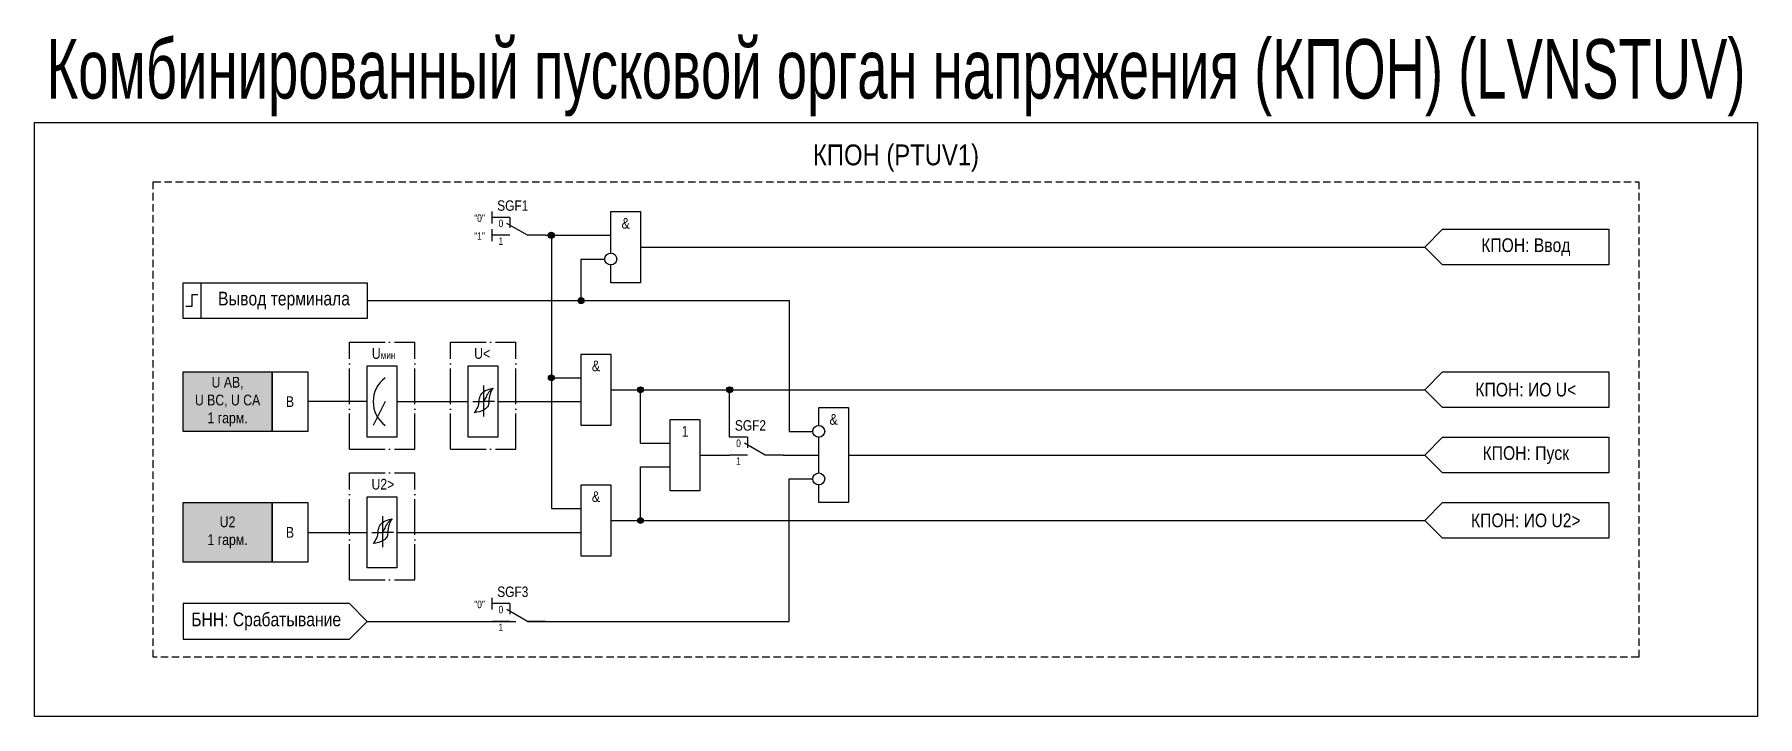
# Model space of a CAD drawing. Header units: millimetres. Extents: x -1768 to 451, y 0 to 125.
# Drawn here: x -837 to -547, y 0 to 114.8 of the extents above; entities that cross this region are included whole.
import ezdxf
from ezdxf.enums import TextEntityAlignment as Align

# ---------------------------------------------------------------- set-up
doc = ezdxf.new("R2010")
doc.units = ezdxf.units.MM
doc.linetypes.add('ACAD_ISO04W100', pattern=[30, 24, -3, 0, -3])
doc.linetypes.add('штриховая2', pattern=[0.375, 0.25, -0.125])
doc.layers.add('Основная', color=7, linetype='Continuous')
doc.styles.add('1.8_Gost_RD', font='ARIALN.TTF', dxfattribs={"height": 1.8})
doc.styles.add('2.5_Gost_RD', font='ARIALN.TTF', dxfattribs={"height": 2.5})
doc.styles.add('3.5_Gost_RD', font='ARIALN.TTF', dxfattribs={"height": 3.5})
doc.styles.add('Вывод', font='ARIALN.TTF', dxfattribs={"height": 2.5})
doc.styles.add('Компонент', font='ARIALN.TTF', dxfattribs={"height": 3.5})

msp = doc.modelspace()

# ---------------------------------------------------------------- texts
at = {"ltscale": 100, "attachment_point": 5}
for s, insert, char_height, width, style in [('{\\W0.8;\\C3;Комбинированный пусковой орган напряжения (КПОН) (LVNSTUV)}', (-692, 107.5), 10, 290, '3.5_Gost_RD'), ('U AB,\\PU BC, U CA\\P1 гарм.', (-804.5, 53), 1.8, 15, '1.8_Gost_RD'), ('В ', (-794, 53), 1.8, 6, '1.8_Gost_RD'), ('U2\\P1 гарм.', (-804.5, 31), 1.8, 15, '1.8_Gost_RD'), ('В ', (-794, 31), 1.8, 6, '1.8_Gost_RD')]:
    msp.add_mtext(s, dxfattribs=dict(at, insert=insert, char_height=char_height, width=width, style=style))
at = {"color": 30, "ltscale": 100, "insert": (-692, 94), "char_height": 3.5, "width": 250, "attachment_point": 5, "style": '3.5_Gost_RD'}
msp.add_mtext('\\pt108.5;КПОН (PTUV1)', dxfattribs=at)
at = {"layer": 'Основная', "ltscale": 100, "char_height": 1.25, "attachment_point": 1, "style": '3.5_Gost_RD'}
for s, insert in [('"0"', (-763, 84.5)), ('"1"', (-763, 81.5)), ('"0"', (-763, 19.5))]:
    msp.add_mtext_dynamic_manual_height_columns(s, width=2, gutter_width=17.5, heights=[0], dxfattribs=dict(at, insert=insert))
at = {"layer": 'Основная', "ltscale": 100, "attachment_point": 5, "style": '2.5_Gost_RD'}
for s, insert, char_height, width in [('&', (-737.5, 83), 1.8, 5), ('КПОН: Ввод', (-586, 79), 2.3, 28), ('&', (-742.5, 59), 1.8, 5), ('&', (-702.5, 50), 1.8, 5), ('1', (-727.5, 48), 1.8, 5), ('&', (-742.5, 37), 1.8, 5), ('БНН: Срабатывание', (-798, 16), 2.3, 28)]:
    msp.add_mtext(s, dxfattribs=dict(at, insert=insert, char_height=char_height, width=width))
at = {"layer": 'Основная', "color": 0, "ltscale": 100, "char_height": 2.3, "width": 28, "attachment_point": 5, "style": '2.5_Gost_RD'}
for s, insert in [('{\\C256;Вывод терминала}', (-795, 70)), ('{\\C256;КПОН: ИО U<}', (-586, 55)), ('{\\C256;КПОН: Пуск}', (-586, 44)), ('{\\C256;КПОН: ИО U2>}', (-586, 33))]:
    msp.add_mtext(s, dxfattribs=dict(at, insert=insert))
at = {"layer": 'Основная', "color": 7, "ltscale": 100, "char_height": 1.8, "attachment_point": 1, "style": '1.8_Gost_RD'}
for s, width, insert in [('\\pi2.78586;U{\\H0.66667x;мин}', 11, (-783, 62)), ('U<', 4, (-763, 62)), ('\\pi3.7178;U2>', 11, (-784, 40))]:
    msp.add_mtext_dynamic_manual_height_columns(s, width=width, gutter_width=17.5, heights=[0], dxfattribs=dict(at, insert=insert))

# ---------------------------------------------------------------- blocks, each defined once
blk = doc.blocks.new('*U70')
at = {"layer": 'Основная', "linetype": 'ACAD_ISO04W100', "ltscale": 0.25}
for p, q in [((0, 0), (11, 0)), ((0, -18), (0, 0)), ((11, -18), (11, 0)), ((0, -18), (11, -18))]:
    blk.add_line(p, q, dxfattribs=at)
at = {"layer": 'Основная', "style": 'Компонент'}
blk.add_attdef('ОУ', text='', height=3.5, dxfattribs=at).set_placement((11, 0), align=Align.MIDDLE_CENTER)
blk = doc.blocks.new('*U82')
at = {"layer": 'Основная', "linetype": 'ACAD_ISO04W100', "ltscale": 0.25}
for p, q in [((0, 0), (11, 0)), ((0, -18), (0, 0)), ((11, -18), (11, 0)), ((0, -18), (11, -18))]:
    blk.add_line(p, q, dxfattribs=at)
at = {"layer": 'Основная', "style": 'Компонент'}
blk.add_attdef('ОУ', text='', height=3.5, dxfattribs=at).set_placement((11, 0), align=Align.MIDDLE_CENTER)
blk = doc.blocks.new('*U79')
at = {"layer": 'Основная', "ltscale": 0.35}
blk.add_line((6, 6), (6, 2.5), dxfattribs=at)
at = {"layer": 'Основная', "color": 0}
blk.add_line((0, 0), (7, 4), dxfattribs=at)
blk = doc.blocks.new('*U91')
at = {"layer": 'Основная', "color": 0}
for p, q in [((-3, 6), (-9, 6)), ((-3, 0), (-9, 0)), ((9, 0), (3, 0))]:
    blk.add_line(p, q, dxfattribs=at)
at = {"layer": 'Основная', "ltscale": 0.25, "xscale": -1}
blk.add_blockref('*U79', (3, 0), dxfattribs=at)
at = {"layer": 'Основная'}
for tag, height, style, p in [('ОУ', 3.5, 'Компонент', (-2, 10)), ('В1', 2.5, 'Вывод', (-13, 6)), ('В2', 2.5, 'Вывод', (-6, 4)), ('В3', 2.5, 'Вывод', (-6, -2))]:
    blk.add_attdef(tag, text='', height=height, dxfattribs=dict(at, style=style)).set_placement(p, align=Align.MIDDLE_CENTER)
blk = doc.blocks.new('Точка')
at = {"ltscale": 100}
h = blk.add_hatch(color=256, dxfattribs=at)
h.dxf.hatch_style = 1
edge = h.paths.add_edge_path()
edge.add_arc((0, 0), 0.5, 0, 360)
blk.add_circle((0, 0), 0.5, dxfattribs=at)

# ---------------------------------------------------------------- hatches: boundary and pattern name
at = {"ltscale": 100, "true_color": 0xf7941d}
h = msp.add_hatch(color=30, dxfattribs=at)
h.dxf.hatch_style = 1
h.paths.add_polyline_path([(-812, 58), (-797, 58), (-797, 48), (-812, 48)])
h = msp.add_hatch(color=30, dxfattribs=at)
h.dxf.hatch_style = 1
h.paths.add_polyline_path([(-812, 36), (-797, 36), (-797, 26), (-812, 26)])

# ---------------------------------------------------------------- linework, layer by layer
at = {"ltscale": 100}
for points in [[(-837, 100), (-547, 100), (-547, 0), (-837, 0)], [(-812, 58), (-797, 58), (-797, 48), (-812, 48)], [(-797, 58), (-791, 58), (-791, 48), (-797, 48)], [(-812, 36), (-797, 36), (-797, 26), (-812, 26)], [(-797, 36), (-791, 36), (-791, 26), (-797, 26)]]:
    msp.add_lwpolyline(points, close=True, dxfattribs=at)
at = {"layer": 'Основная', "ltscale": 100}
for p, q in [((-760, 85), (-760, 83)), ((-760, 82), (-760, 80)), ((-781, 57.5), (-781, 59)), ((-781, 59), (-776, 59)), ((-781, 50), (-781, 58)), ((-776, 59), (-776, 53)), ((-764, 57.5), (-764, 59)), ((-764, 59), (-759, 59)), ((-764, 50), (-764, 58)), ((-759, 59), (-759, 53)), ((-781, 53), (-791, 53)), ((-776, 53), (-776, 47)), ((-759, 53), (-745, 53)), ((-759, 53), (-759, 47)), ((-735, 46), (-735, 55)), ((-720, 47), (-720, 55)), ((-781, 47), (-781, 50)), ((-764, 47), (-764, 50)), ((-776, 47), (-781, 47)), ((-759, 47), (-764, 47)), ((-735, 33), (-735, 42)), ((-710, 16), (-710, 40)), ((-781, 35.5), (-781, 37)), ((-781, 37), (-776, 37)), ((-781, 28), (-781, 36)), ((-776, 37), (-776, 31)), ((-776, 31), (-776, 25)), ((-776, 31), (-745, 31)), ((-781, 25), (-781, 28)), ((-776, 25), (-781, 25)), ((-760, 20), (-760, 18)), ((-781, 16), (-756, 16)), ((-754, 16), (-710, 16))]:
    msp.add_line(p, q, dxfattribs=at)
at = {"layer": 'Основная'}
for p, q in [((-761.4, 55.72), (-761.4, 50.52)), ((-778.4, 33.72), (-778.4, 28.52))]:
    msp.add_line(p, q, dxfattribs=at)
at = {"layer": 'Основная', "color": 7, "ltscale": 100}
for p, q in [((-778, 53), (-780, 49)), ((-776, 53), (-764, 53)), ((-763.21, 53), (-761.4, 53)), ((-759.58, 53), (-761.4, 53)), ((-791, 31), (-781, 31)), ((-780.21, 31), (-778.4, 31)), ((-776.58, 31), (-778.4, 31))]:
    msp.add_line(p, q, dxfattribs=at)
at = {"layer": 'Основная', "linetype": 'штриховая2', "ltscale": 5}
msp.add_lwpolyline([(-817, 90), (-567, 90), (-567, 10), (-817, 10)], close=True, dxfattribs=at)
at = {"layer": 'Основная', "ltscale": 100}
for points in [[(-740, 78), (-740, 85), (-735, 85), (-735, 73), (-740, 73), (-740, 76)], [(-751, 81), (-740, 81)], [(-751, 81), (-750, 81), (-750, 57), (-745, 57), (-745, 57), (-745, 57)], [(-750, 81), (-750, 81), (-750, 49), (-750, 49), (-750, 35), (-745, 35)], [(-735, 79), (-603, 79)], [(-781, 70), (-745, 70), (-745, 77), (-741, 77)], [(-781, 70), (-710, 70)], [(-725, 70), (-710, 70), (-710, 48), (-710, 48)], [(-603, 55), (-600, 58), (-572, 58), (-572, 52), (-600, 52), (-603, 55)], [(-740, 55), (-740, 55), (-740, 55), (-603, 55)], [(-705, 49), (-705, 52), (-700, 52), (-700, 36), (-705, 36), (-705, 39)], [(-710, 48), (-706, 48)], [(-705, 41), (-705, 47)], [(-603, 44), (-600, 47), (-572, 47), (-572, 41), (-600, 41), (-603, 44)], [(-735, 46), (-730, 46)], [(-725, 44), (-720, 44)], [(-725, 44), (-720, 44), (-720, 44), (-720, 44)], [(-711, 44), (-705, 44)], [(-700, 44), (-603, 44)], [(-735, 42), (-730, 42)], [(-710, 40), (-706, 40)], [(-603, 33), (-600, 36), (-572, 36), (-572, 30), (-600, 30), (-603, 33)], [(-740, 33), (-603, 33)], [(-781, 16), (-784, 19), (-812, 19), (-812, 13), (-784, 13), (-781, 16)]]:
    msp.add_lwpolyline(points, dxfattribs=at)
for points in [[(-572, 82), (-572, 76), (-600, 76), (-603, 79), (-600, 82)], [(-812, 73), (-809, 73), (-809, 67), (-812, 67)], [(-812, 73), (-781, 73), (-781, 67), (-812, 67)], [(-745, 61), (-740, 61), (-740, 49), (-745, 49)], [(-730, 50), (-725, 50), (-725, 38), (-730, 38)], [(-745, 39), (-740, 39), (-740, 27), (-745, 27)]]:
    msp.add_lwpolyline(points, close=True, dxfattribs=at)
at = {"layer": 'Основная', "lineweight": 30, "ltscale": 100}
msp.add_lwpolyline([(-809.5, 71), (-810.5, 71), (-810.5, 69), (-811.5, 69)], dxfattribs=at)
at = {"layer": 'Основная'}
msp.add_circle((-740, 77), 1, dxfattribs=at)
at = {"layer": 'Основная', "ltscale": 100}
for centre in [(-705, 48), (-705, 40)]:
    msp.add_circle(centre, 1, dxfattribs=at)
at = {"layer": 'Основная', "color": 7, "ltscale": 100}
msp.add_arc((-775, 53), 5, 126.8699, 233.1301, dxfattribs=at)
at = {"layer": 'Основная'}
for points in [[(-762.2, 52.92), (-762.05, 53.71), (-761.56, 54.54), (-759.8, 55.26)], [(-761.4, 53), (-761, 53.72), (-760.53, 54.6), (-759.8, 55.26)], [(-760.52, 52.92), (-760.4, 53.71), (-760.19, 54.54), (-759.8, 55.26)], [(-762.2, 52.92), (-762.4, 52.13), (-763, 51.12)], [(-760.52, 52.92), (-760.75, 52.13), (-761.24, 51.67), (-763, 51.12)], [(-779.2, 30.92), (-779.05, 31.71), (-778.56, 32.54), (-776.8, 33.26)], [(-778.4, 31), (-778, 31.72), (-777.53, 32.6), (-776.8, 33.26)], [(-777.52, 30.92), (-777.4, 31.71), (-777.19, 32.54), (-776.8, 33.26)], [(-779.2, 30.92), (-779.4, 30.13), (-780, 29.12)], [(-777.52, 30.92), (-777.75, 30.13), (-778.24, 29.67), (-780, 29.12)]]:
    msp.add_spline(points, degree=3, dxfattribs=at)

# ---------------------------------------------------------------- block references
at = {"layer": 'Основная', "ltscale": 0.25}
ref = msp.add_blockref('*U91', (-755.5, 81), dxfattribs=dict(at, xscale=0.5, yscale=0.5, zscale=0.5))
ref.add_attrib('ОУ', 'SGF1', dxfattribs={"height": 1.75, "style": 'Компонент'}).set_placement((-756.5, 86), align=Align.MIDDLE_CENTER)
ref.add_attrib('В2', '0', dxfattribs={"height": 1.25, "style": 'Вывод'}).set_placement((-758.5, 83), align=Align.MIDDLE_CENTER)
ref.add_attrib('В3', '1', dxfattribs={"height": 1.25, "style": 'Вывод'}).set_placement((-758.5, 80), align=Align.MIDDLE_CENTER)
at = {"layer": 'Основная', "ltscale": 100}
for p in [(-750, 81), (-745, 70), (-750, 57)]:
    msp.add_blockref('Точка', p, dxfattribs=at)
at = {"layer": 'Основная', "ltscale": 0.25}
for name, p in [('*U82', (-784, 63)), ('*U70', (-767, 63)), ('*U82', (-784, 41))]:
    msp.add_blockref(name, p, dxfattribs=at)
at = {"layer": 'Основная', "color": 3, "ltscale": 100}
for p in [(-735, 55), (-720, 55), (-735, 33)]:
    msp.add_blockref('Точка', p, dxfattribs=at)
at = {"layer": 'Основная', "ltscale": 0.25}
ref = msp.add_blockref('*U91', (-715.5, 44), dxfattribs=dict(at, xscale=0.5, yscale=0.5, zscale=0.5))
ref.add_attrib('ОУ', 'SGF2', dxfattribs={"height": 1.75, "style": 'Компонент'}).set_placement((-716.5, 49), align=Align.MIDDLE_CENTER)
ref.add_attrib('В2', '0', dxfattribs={"height": 1.25, "style": 'Вывод'}).set_placement((-718.5, 46), align=Align.MIDDLE_CENTER)
ref.add_attrib('В3', '1', dxfattribs={"height": 1.25, "style": 'Вывод'}).set_placement((-718.5, 43), align=Align.MIDDLE_CENTER)
ref = msp.add_blockref('*U91', (-755.5, 16), dxfattribs=dict(at, xscale=0.5, yscale=0.5, zscale=0.5))
ref.add_attrib('ОУ', 'SGF3', dxfattribs={"height": 1.75, "style": 'Компонент'}).set_placement((-756.5, 21), align=Align.MIDDLE_CENTER)
ref.add_attrib('В2', '0', dxfattribs={"height": 1.25, "style": 'Вывод'}).set_placement((-758.5, 18), align=Align.MIDDLE_CENTER)
ref.add_attrib('В3', '1', dxfattribs={"height": 1.25, "style": 'Вывод'}).set_placement((-758.5, 15), align=Align.MIDDLE_CENTER)

msp.set_redraw_order([(e.dxf.handle, doc.entitydb.next_handle()) for e in msp.query("TEXT MTEXT ATTDEF DIMENSION ARC_DIMENSION")])  # texts and dimensions are drawn at this point

doc.saveas('drawing.dxf')
